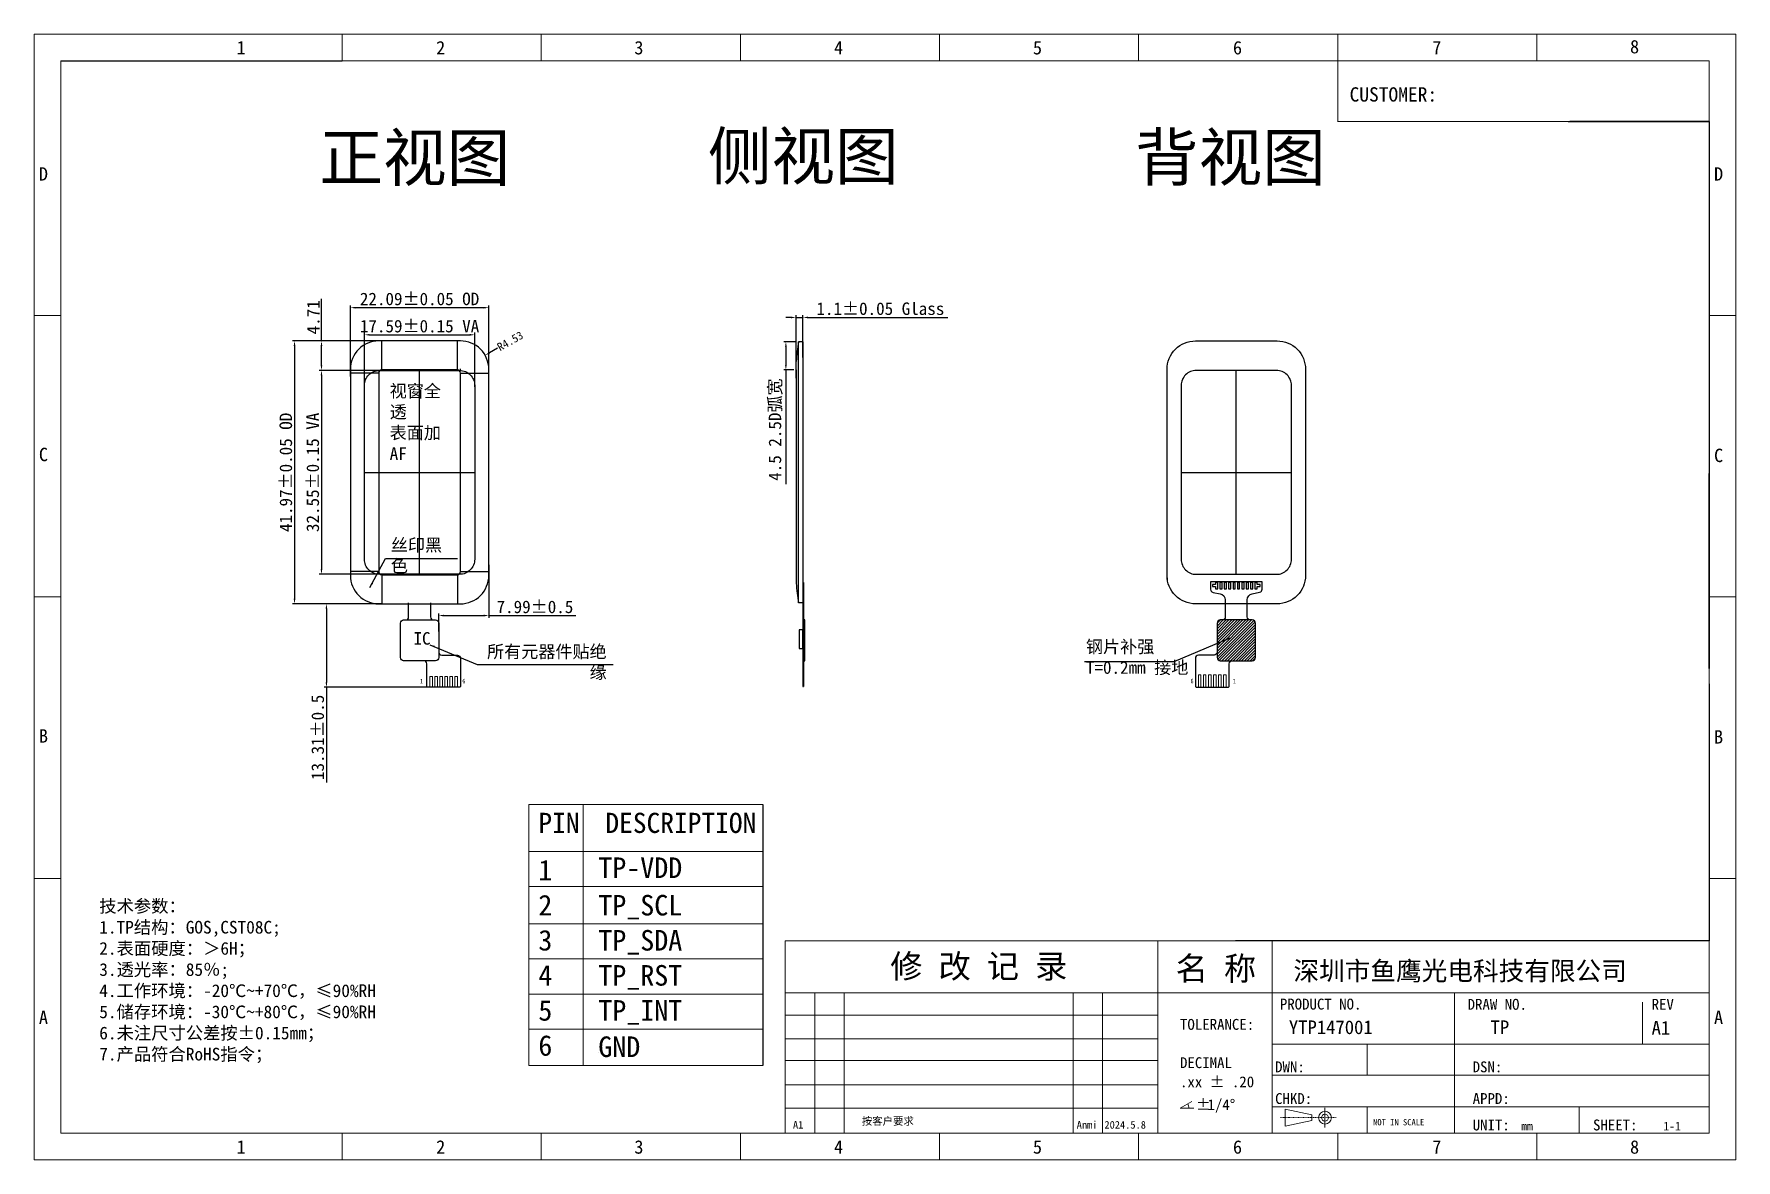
# Model space of a CAD drawing. Header units: inches. Extents: x 153 to 1143, y -4327 to -277.
# Drawn here: x 502.2 to 773.8, y -461.9 to -282.2 of the extents above; entities that cross this region are included whole.
import ezdxf

# ---------------------------------------------------------------- set-up
doc = ezdxf.new("R2010")
doc.units = ezdxf.units.IN
doc.header["$MEASUREMENT"] = 0
doc.linetypes.add('CENTER', pattern=[0.6, 0.375, -0.075, 0.075, -0.075])
for name, color, linetype in [('3', 2, 'Continuous'), ('COVER LENS', 6, 'Continuous'), ('dim', 4, 'Continuous'), ('FPC', 50, 'Continuous'), ('LENS', 5, 'Continuous'), ('需修改处', 1, 'Continuous')]:
    doc.layers.add(name, color=color, linetype=linetype)
doc.layers.add('CoverLens', color=6, linetype='Continuous', lineweight=13)
doc.layers.add('图框', color=7, linetype='Continuous', lineweight=25)
doc.styles.add('RD', font='ROMAND.shx', dxfattribs={"width": 0.8})
doc.styles.get("Standard").update_dxf_attribs({"font": 'txt', "bigfont": 'gbcbig.shx'})
doc.styles.add('宋体', font='SimSun.ttf')
doc.dimstyles.get("Standard").update_dxf_attribs({"dimtxt": 0.18, "dimasz": 0.18, "dimexe": 0.18, "dimexo": 0.0625, "dimgap": 0.09, "dimtad": 0, "dimtih": 1, "dimtoh": 1, "dimdec": 4, "dimzin": 0, "dimdsep": 46, "dimtxsty": 'Standard', "dimcen": 0.09, "dimadec": 0, "dimazin": 0, "dimtfac": 1, "dimtdec": 4, "dimtofl": 0, "dimtmove": 0, "dimatfit": 3, "dimfxl": 1, "dimtolj": 1, "dimtzin": 0, "dimarcsym": 0})
doc.dimstyles.new('YH', dxfattribs={"dimtxt": 1.2, "dimasz": 0.8, "dimexe": 0.35, "dimexo": 0.35, "dimgap": 0.3, "dimtad": 1, "dimzin": 9, "dimdsep": 46, "dimtxsty": '宋体', "dimcen": 0, "dimazin": 2, "dimtfac": 1, "dimtmove": 0, "dimatfit": 3, "dimfxl": 1, "dimarcsym": 0})

msp = doc.modelspace()

# ---------------------------------------------------------------- texts
at = {"lineweight": 0, "style": '宋体'}
for s, height, p in [('1', 2.139, (534.508, -285.466)), ('2', 2.139, (566.368, -285.466)), ('3', 2.139, (597.989, -285.466)), ('4', 2.139, (629.849, -285.466)), ('5', 2.139, (661.59, -285.466)), ('6', 2.139, (693.509, -285.466)), ('7', 2.139, (725.309, -285.466)), ('8', 2.139, (756.871, -285.299)), ('D', 2.139, (502.977, -305.611)), ('D', 2.139, (770.274, -305.611)), ('C ', 2.1395, (502.977, -350.39)), ('C', 2.139, (770.274, -350.54)), ('B', 2.139, (502.977, -395.319)), ('B', 2.139, (770.274, -395.469)), ('PRODUCT NO.', 1.73911, (700.997, -437.921)), ('DRAW NO.', 1.7391, (730.954, -437.958)), ('REV', 1.7391, (760.315, -437.958)), ('A', 2.139, (502.977, -440.249)), ('TOLERANCE:', 1.7391, (685.063, -441.159)), ('A', 2.139, (770.269, -440.249)), ('DECIMAL', 1.7391, (685.063, -447.27)), ('DWN:', 1.7391, (700.238, -447.941)), ('DSN:', 1.7391, (731.759, -447.941)), ('.xx %%p .20', 1.73911, (685.063, -450.329)), ('%%p ', 1.7391, (687.59, -453.941)), ('1/4%%D', 1.7391, (689.452, -453.975)), ('CHKD:', 1.7391, (700.238, -452.995)), ('APPD:', 1.7391, (731.759, -452.995)), ('UNIT:', 1.7391, (731.759, -457.212)), ('mm', 1.3692, (739.497, -457.212)), ('SHEET:', 1.7391, (750.961, -457.212)), ('1-1', 1.3692, (762.19, -457.212)), ('1', 2.139, (534.508, -460.926)), ('2', 2.139, (566.368, -460.926)), ('3', 2.139, (597.989, -460.926)), ('4', 2.139, (629.849, -460.926)), ('5', 2.139, (661.59, -460.926)), ('6', 2.139, (693.509, -460.926)), ('7', 2.139, (725.309, -460.926)), ('8', 2.139, (756.871, -460.926))]:
    msp.add_text(s, height=height, dxfattribs=at).set_placement(p)
at = {"linetype": 'ByBlock', "lineweight": 0, "style": '宋体'}
for s, p in [('修 改 记 录', (638.832, -432.89)), ('名 称', (684.37, -433.249))]:
    msp.add_text(s, height=3.7674, dxfattribs=at).set_placement(p)
at = {"color": 7, "linetype": 'ByBlock', "lineweight": 0, "style": '宋体'}
msp.add_text('深圳市鱼鹰光电科技有限公司', height=3, dxfattribs=at).set_placement((703.164, -433.249))
at = {"linetype": 'ByBlock', "lineweight": 0, "attachment_point": 1, "style": '宋体'}
for s, insert, char_height, width in [('CUSTOMER:', (712.116, -290.713), 2.2821, 24.54943), ('NOT IN SCALE', (715.867, -455.407), 1.00214, 11.42153)]:
    msp.add_mtext(s, dxfattribs=dict(at, insert=insert, char_height=char_height, width=width))
at = {"color": 21, "char_height": 0.75, "width": 0.59498, "style": 'RD'}
for s, insert, attachment_point in [('{\\fSimSun|b0|i0|c134|p2;\\C0;1}', (564.279, -385.116), 3), ('{\\fSimSun|b0|i0|c134|p2;\\C0;6}', (571.033, -385.116), 3), ('{\\fSimSun|b0|i0|c134|p2;\\C0;6}', (686.736, -385.116), 1), ('{\\fSimSun|b0|i0|c134|p2;\\C0;1}', (693.491, -385.116), 1)]:
    msp.add_mtext(s, dxfattribs=dict(at, insert=insert, attachment_point=attachment_point))
at = {"color": 7, "insert": (512.611, -420.392), "char_height": 2.02547, "width": 53.74839, "attachment_point": 1, "style": '宋体'}
msp.add_mtext('{\\fSimSun|b0|i0|c134|p54;技术参数}：\\P{\\fNSimSun|b0|i0|c134|p49;\\C256;1.TP结构：GOS\\fSimSun|b0|i0|c134|p2;,CST08C;\\P}2.表面硬度：＞6H；\\P3.透光率：85％;\\P4.工作环境：-20℃~+70℃，≤90%RH\\P5.储存环境：-30℃~+80℃，≤90%RH\\P6.未注尺寸公差按±0.15mm；\\P7.产品符合RoHS指令；', dxfattribs=at)
at = {"layer": '3', "color": 0, "lineweight": 5, "char_height": 6.19793, "width": 70.67822, "attachment_point": 1, "style": '宋体'}
for s, insert in [('{\\H1.2x;正视图}', (547.743, -298.214)), ('{\\fSimSun|b0|i0|c134|p2;\\H1.2x;侧视图}', (609.727, -297.99)), ('{\\fSimSun|b0|i0|c134|p2;\\H1.2x;背视图}', (677.882, -298.165))]:
    msp.add_mtext(s, dxfattribs=dict(at, insert=insert))
at = {"layer": 'dim', "char_height": 2}
for s, insert, width, attachment_point in [('{\\fSimSun|b0|i0|c134|p2;\\C4;视窗全透\\P表面加AF}', (558.952, -338.188), 9.94447, 1), ('{\\fSimSun|b0|i0|c134|p2;丝印黑色}', (559.127, -362.768), 10.1738, 1), ('{\\fSimSun|b0|i0|c134|p2;所有元器件贴绝缘}', (593.576, -379.784), 19.75003, 3), ('{\\fSimSun|b0|i0|c134|p2;钢片补强T=0.2mm 接地}', (670.052, -379.001), 17.126, 1)]:
    msp.add_mtext(s, dxfattribs=dict(at, insert=insert, width=width, attachment_point=attachment_point))
at = {"layer": 'LENS', "color": 4, "insert": (562.754, -377.681), "char_height": 2, "width": 2.58368, "attachment_point": 1}
msp.add_mtext('{\\fSimHei|b0|i0|c0|p49;\\C1;IC}', dxfattribs=at)
at = {"layer": '图框', "color": 3, "lineweight": 0, "style": '宋体'}
for s, height, p in [('PIN', 3.2181, (582.683, -409.734)), ('DESCRIPTION', 3.21806, (593.37, -409.734)), ('1', 3.282, (582.672, -417.301)), ('TP-VDD', 3.2819, (592.24, -416.924)), ('2', 3.282, (582.672, -422.9)), ('TP_SCL', 3.2819, (592.24, -422.909)), ('3', 3.282, (582.672, -428.498)), ('TP_SDA', 3.2819, (592.24, -428.508)), ('4', 3.282, (582.672, -434.097)), ('TP_RST', 3.2819, (592.24, -434.106)), ('5', 3.282, (582.672, -439.695)), ('TP_INT', 3.2819, (592.24, -439.705)), ('6', 3.282, (582.672, -445.294)), ('GND', 3.2819, (592.24, -445.496))]:
    msp.add_text(s, height=height, dxfattribs=at).set_placement(p)
at = {"layer": '需修改处', "color": 1, "linetype": 'ByBlock', "lineweight": 0, "true_color": 0xff0000, "style": '宋体'}
msp.add_text('YTP147001', height=2.1845, dxfattribs=at).set_placement((702.433, -441.838))
at = {"layer": '需修改处', "color": 1, "linetype": 'ByBlock', "lineweight": 0, "style": '宋体'}
for s, p in [('TP', (734.623, -441.838)), ('A1', (760.315, -441.917))]:
    msp.add_text(s, height=2.1845, dxfattribs=at).set_placement(p)
at = {"layer": '需修改处', "linetype": 'ByBlock', "lineweight": 0, "style": '宋体'}
for s, p in [('A1', (623.301, -456.926)), ('按客户要求', (634.288, -456.33)), ('Anmi', (668.577, -456.926)), ('2024.5.8', (673.003, -456.926))]:
    msp.add_text(s, height=1.2171, dxfattribs=at).set_placement(p)

# ---------------------------------------------------------------- blocks, each defined once
blk = doc.blocks.new('*D25')
at = {"layer": 'Defpoints', "color": 0, "transparency": 16777216}
for p in [(572.52, -330.22), (554.93, -338.57), (572.52, -338.9)]:
    blk.add_point(p, dxfattribs=at)
at = {"layer": 'dim', "color": 0, "lineweight": -2, "transparency": 16777216}
for p, q in [((554.93, -338.22), (554.93, -329.87)), ((555.73, -330.22), (571.72, -330.22)), ((572.52, -338.55), (572.52, -329.87))]:
    blk.add_line(p, q, dxfattribs=at)
at = {"layer": 'dim', "color": 0, "transparency": 16777216}
for points in [[(555.73, -330.09), (555.73, -330.36), (554.93, -330.22)], [(571.72, -330.09), (571.72, -330.36), (572.52, -330.22)]]:
    blk.add_solid(points, dxfattribs=at)
at = {"layer": 'dim', "color": 0, "transparency": 16777216, "insert": (563.72, -328.85), "char_height": 2, "attachment_point": 5, "style": '宋体'}
blk.add_mtext('17.59%%P0.15 VA', dxfattribs=at)
blk = doc.blocks.new('*D26')
at = {"layer": 'Defpoints', "color": 0, "transparency": 16777216}
for p in [(574.77, -325.89), (552.68, -337.22), (574.77, -337.08)]:
    blk.add_point(p, dxfattribs=at)
at = {"layer": 'dim', "color": 0, "lineweight": -2, "transparency": 16777216}
for p, q in [((552.68, -336.87), (552.68, -325.54)), ((574.77, -336.73), (574.77, -325.54)), ((553.48, -325.89), (573.97, -325.89))]:
    blk.add_line(p, q, dxfattribs=at)
at = {"layer": 'dim', "color": 0, "transparency": 16777216}
for points in [[(553.48, -325.76), (553.48, -326.03), (552.68, -325.89)], [(573.97, -325.76), (573.97, -326.03), (574.77, -325.89)]]:
    blk.add_solid(points, dxfattribs=at)
at = {"layer": 'dim', "color": 0, "transparency": 16777216, "insert": (563.72, -324.51), "char_height": 2, "attachment_point": 5, "style": '宋体'}
blk.add_mtext('22.09%%P0.05 OD', dxfattribs=at)
blk = doc.blocks.new('*D27')
at = {"layer": 'Defpoints', "color": 0, "transparency": 16777216}
for p in [(558.05, -335.9), (548.07, -368.45), (558.15, -368.45)]:
    blk.add_point(p, dxfattribs=at)
at = {"layer": 'dim', "color": 0, "lineweight": -2, "transparency": 16777216}
for p, q in [((557.7, -335.9), (547.72, -335.9)), ((548.07, -336.7), (548.07, -367.65)), ((557.8, -368.45), (547.72, -368.45))]:
    blk.add_line(p, q, dxfattribs=at)
at = {"layer": 'dim', "color": 0, "transparency": 16777216}
for points in [[(547.94, -336.7), (548.2, -336.7), (548.07, -335.9)], [(547.94, -367.65), (548.2, -367.65), (548.07, -368.45)]]:
    blk.add_solid(points, dxfattribs=at)
at = {"layer": 'dim', "color": 0, "transparency": 16777216, "insert": (546.69, -352.18), "char_height": 2, "attachment_point": 5, "rotation": 90, "style": '宋体'}
blk.add_mtext('32.55%%P0.15 VA', dxfattribs=at)
blk = doc.blocks.new('*D28')
at = {"layer": 'Defpoints', "color": 0, "transparency": 16777216}
for p in [(557.99, -331.19), (543.77, -373.16), (557.95, -373.16)]:
    blk.add_point(p, dxfattribs=at)
at = {"layer": 'dim', "color": 0, "lineweight": -2, "transparency": 16777216}
for p, q in [((557.64, -331.19), (543.42, -331.19)), ((543.77, -331.99), (543.77, -372.36)), ((557.6, -373.16), (543.42, -373.16))]:
    blk.add_line(p, q, dxfattribs=at)
at = {"layer": 'dim', "color": 0, "transparency": 16777216}
for points in [[(543.63, -331.99), (543.9, -331.99), (543.77, -331.19)], [(543.63, -372.36), (543.9, -372.36), (543.77, -373.16)]]:
    blk.add_solid(points, dxfattribs=at)
at = {"layer": 'dim', "color": 0, "transparency": 16777216, "insert": (542.39, -352.18), "char_height": 2, "attachment_point": 5, "rotation": 90, "style": '宋体'}
blk.add_mtext('41.97%%P0.05 OD', dxfattribs=at)
blk = doc.blocks.new('*D30')
at = {"layer": 'Defpoints', "color": 0, "transparency": 16777216}
for p in [(548.07, -331.19), (557.99, -331.19), (558.05, -335.9)]:
    blk.add_point(p, dxfattribs=at)
at = {"layer": 'dim', "color": 0, "lineweight": -2, "transparency": 16777216}
for p, q in [((548.07, -331.19), (548.07, -324.46)), ((557.64, -331.19), (547.72, -331.19)), ((548.07, -335.1), (548.07, -331.99)), ((557.7, -335.9), (547.72, -335.9))]:
    blk.add_line(p, q, dxfattribs=at)
at = {"layer": 'dim', "color": 0, "transparency": 16777216}
for points in [[(547.94, -331.99), (548.2, -331.99), (548.07, -331.19)], [(547.94, -335.1), (548.2, -335.1), (548.07, -335.9)]]:
    blk.add_solid(points, dxfattribs=at)
at = {"layer": 'dim', "color": 0, "transparency": 16777216, "insert": (546.77, -327.43), "char_height": 2, "attachment_point": 5, "rotation": 90, "style": '宋体'}
blk.add_mtext('4.71', dxfattribs=at)
blk = doc.blocks.new('*D31')
at = {"layer": 'Defpoints', "color": 0, "transparency": 16777216}
for p in [(557.95, -373.16), (548.86, -386.48), (565.26, -386.48)]:
    blk.add_point(p, dxfattribs=at)
at = {"layer": 'dim', "color": 0, "lineweight": -2, "transparency": 16777216}
for p, q in [((557.6, -373.16), (548.51, -373.16)), ((548.86, -373.96), (548.86, -385.68)), ((564.91, -386.48), (548.51, -386.48)), ((548.86, -386.48), (548.86, -401.68))]:
    blk.add_line(p, q, dxfattribs=at)
at = {"layer": 'dim', "color": 0, "transparency": 16777216}
for points in [[(548.72, -373.96), (548.99, -373.96), (548.86, -373.16)], [(548.72, -385.68), (548.99, -385.68), (548.86, -386.48)]]:
    blk.add_solid(points, dxfattribs=at)
at = {"layer": 'dim', "color": 0, "transparency": 16777216, "insert": (547.48, -394.48), "char_height": 2, "attachment_point": 5, "rotation": 90, "style": '宋体'}
blk.add_mtext('13.31%%P0.5', dxfattribs=at)
blk = doc.blocks.new('*D32')
at = {"layer": 'Defpoints', "color": 0, "transparency": 16777216}
for p in [(574.77, -366.61), (574.77, -375.03), (566.78, -377.91)]:
    blk.add_point(p, dxfattribs=at)
at = {"layer": 'dim', "color": 0, "lineweight": -2, "transparency": 16777216}
for p, q in [((574.77, -366.96), (574.77, -375.38)), ((566.78, -377.56), (566.78, -374.68)), ((567.58, -375.03), (573.97, -375.03)), ((574.77, -375.03), (588.68, -375.03))]:
    blk.add_line(p, q, dxfattribs=at)
at = {"layer": 'dim', "color": 0, "transparency": 16777216}
for points in [[(567.58, -374.9), (567.58, -375.17), (566.78, -375.03)], [(573.97, -374.9), (573.97, -375.17), (574.77, -375.03)]]:
    blk.add_solid(points, dxfattribs=at)
at = {"layer": 'dim', "color": 0, "transparency": 16777216, "insert": (582.13, -373.66), "char_height": 2, "attachment_point": 5, "style": '宋体'}
blk.add_mtext('7.99%%P0.5', dxfattribs=at)
blk = doc.blocks.new('*D33')
at = {"layer": 'Defpoints', "color": 0, "transparency": 16777216}
for p in [(624.89, -327.45), (624.89, -334.18), (623.79, -337.51)]:
    blk.add_point(p, dxfattribs=at)
at = {"layer": 'dim', "color": 0, "lineweight": -2, "transparency": 16777216}
for p, q in [((622.99, -327.45), (622.19, -327.45)), ((623.79, -337.16), (623.79, -327.1)), ((623.79, -327.45), (624.89, -327.45)), ((624.89, -333.83), (624.89, -327.1)), ((625.69, -327.45), (648.01, -327.45))]:
    blk.add_line(p, q, dxfattribs=at)
at = {"layer": 'dim', "color": 0, "transparency": 16777216}
for points in [[(622.99, -327.32), (622.99, -327.59), (623.79, -327.45)], [(625.69, -327.32), (625.69, -327.59), (624.89, -327.45)]]:
    blk.add_solid(points, dxfattribs=at)
at = {"layer": 'dim', "color": 0, "transparency": 16777216, "insert": (637.25, -326.07), "char_height": 2, "attachment_point": 5, "style": '宋体'}
blk.add_mtext('1.1%%P0.05 Glass', dxfattribs=at)
blk = doc.blocks.new('*D34')
at = {"layer": 'Defpoints', "color": 0, "transparency": 16777216}
for p in [(624.19, -331.33), (622.17, -335.83), (623.79, -335.83)]:
    blk.add_point(p, dxfattribs=at)
at = {"layer": 'dim', "color": 0, "lineweight": -2, "transparency": 16777216}
for p, q in [((623.84, -331.33), (621.82, -331.33)), ((622.17, -332.13), (622.17, -335.03)), ((623.44, -335.83), (621.82, -335.83)), ((622.17, -335.83), (622.17, -354.07))]:
    blk.add_line(p, q, dxfattribs=at)
at = {"layer": 'dim', "color": 0, "transparency": 16777216}
for points in [[(622.04, -332.13), (622.31, -332.13), (622.17, -331.33)], [(622.04, -335.03), (622.31, -335.03), (622.17, -335.83)]]:
    blk.add_solid(points, dxfattribs=at)
at = {"layer": 'dim', "color": 0, "transparency": 16777216, "insert": (620.55, -345.35), "char_height": 2, "attachment_point": 5, "rotation": 90, "style": '宋体'}
blk.add_mtext('4.5 2.5D弧宽', dxfattribs=at)
blk = doc.blocks.new('*D74')
at = {"color": 3, "lineweight": -2, "ltscale": 1.478869, "transparency": 16777216}
for p, q in [((576.15, -332.37), (574.87, -333.09)), ((570.15, -335.72), (570.33, -335.72)), ((570.24, -335.81), (570.24, -335.63))]:
    blk.add_line(p, q, dxfattribs=at)
at = {"color": 3, "ltscale": 1.478869, "transparency": 16777216}
blk.add_solid([(574.81, -332.97), (574.94, -333.21), (574.18, -333.49)], dxfattribs=at)
at = {"layer": 'Defpoints', "color": 0, "ltscale": 1.478869, "transparency": 16777216}
for p in [(574.18, -333.49), (570.24, -335.72)]:
    blk.add_point(p, dxfattribs=at)
at = {"color": 3, "ltscale": 1.478869, "transparency": 16777216, "insert": (578.17, -331.22), "char_height": 1.3, "attachment_point": 5, "rotation": 29.5813, "style": '宋体'}
blk.add_mtext('\\A1;R4.53', dxfattribs=at)

# ---------------------------------------------------------------- dimensions: what is measured, and where the dimension line sits
at = {"ltscale": 1.478869}
dim = msp.add_radius_dim(center=(570.239, -335.722), mpoint=(574.179, -333.486), dimstyle='Standard', override={"dimtxt": 1.3, "dimasz": 0.8, "dimtih": 0, "dimtoh": 0, "dimdec": 2, "dimrnd": 0.005, "dimtxsty": '宋体', "dimclrd": 3, "dimclre": 3, "dimclrt": 3, "dimtdec": 2, "dimfxl": 0.2, "dimarcsym": 1}, dxfattribs=at)
dim.commit()
dim.dimension.update_dxf_attribs({"geometry": '*D74', "text_midpoint": (578.174, -331.217), "dimtype": 164})
at = {"layer": 'dim'}
for base, p1, p2, text, picture, middle in [((574.769, -325.892), (552.679, -337.216), (574.769, -337.084), '<>%%P0.05 OD', '*D26', (563.724, -324.514)), ((624.891, -327.453), (623.791, -337.509), (624.891, -334.179), '<>%%P0.05 Glass', '*D33', (637.249, -326.075)), ((574.769, -375.033), (566.778, -377.909), (574.769, -366.614), '<>%%P0.5', '*D32', (582.126, -373.655))]:
    dim = msp.add_linear_dim(base=base, p1=p1, p2=p2, text=text, dimstyle='YH', override={"dimtxt": 2}, dxfattribs=at)
    dim.commit()
    dim.dimension.update_dxf_attribs({"geometry": picture, "text_midpoint": middle})
dim = msp.add_linear_dim(base=(548.07, -331.192), p1=(558.05, -335.901), p2=(557.987, -331.192), angle=90, dimstyle='YH', override={"dimtxt": 2}, dxfattribs=at)
dim.commit()
dim.dimension.update_dxf_attribs({"geometry": '*D30', "text_midpoint": (546.77, -327.427)})
dim = msp.add_linear_dim(base=(572.515, -330.224), p1=(554.926, -338.571), p2=(572.515, -338.9), text='<>%%P0.15 VA', dimstyle='YH', override={"dimtxt": 2}, dxfattribs=at)
dim.commit()
dim.dimension.update_dxf_attribs({"geometry": '*D25', "text_midpoint": (563.721, -330.224), "dimtype": 160})
for base, p1, p2, text, picture, middle in [((543.766, -373.162), (557.987, -331.192), (557.948, -373.162), '<>%%P0.05 OD', '*D28', (542.388, -352.177)), ((622.173, -335.833), (624.191, -331.331), (623.791, -335.833), '<> 2.5D弧宽', '*D34', (620.554, -345.352)), ((548.07, -368.453), (558.05, -335.901), (558.149, -368.453), '<>%%P0.15 VA', '*D27', (546.692, -352.177)), ((548.857083, -386.476842), (557.948146, -373.161843), (565.261554, -386.476842), '<>%%P0.5', '*D31', (547.478871, -394.476284))]:
    dim = msp.add_linear_dim(base=base, p1=p1, p2=p2, angle=90, text=text, dimstyle='YH', override={"dimtxt": 2}, dxfattribs=at)
    dim.commit()
    dim.dimension.update_dxf_attribs({"geometry": picture, "text_midpoint": middle})

# ---------------------------------------------------------------- hatches: boundary and pattern name
at = {"layer": 'FPC'}
h = msp.add_hatch(dxfattribs=at)
h.set_pattern_fill('ANSI31', color=256, scale=0.1, style=0)
h.set_pattern_definition([(45, (1174.83333, 3989.29026), (-0.224506403, 0.224506403), [])])
edge = h.paths.add_edge_path()
edge.add_line((690.991, -376.243), (690.991, -381.743))
edge.add_arc((691.491, -381.743), 0.5, 180, 270)
edge.add_line((691.491, -382.243), (696.591, -382.243))
edge.add_arc((696.591, -381.743), 0.5, 270, 360)
edge.add_line((697.091, -381.743), (697.091, -376.243))
edge.add_arc((696.591, -376.243), 0.5, 0, 90)
edge.add_line((696.591, -375.743), (691.491, -375.743))
edge.add_arc((691.491, -376.243), 0.5, 90, 180)

# ---------------------------------------------------------------- linework, layer by layer
at = {"lineweight": 0}
for p, q in [((502.202, -282.214), (773.773, -282.214)), ((502.202, -461.931), (502.202, -282.214)), ((551.373, -286.493), (551.373, -282.214)), ((583.144, -286.493), (583.144, -282.214)), ((614.916, -286.493), (614.916, -282.214)), ((646.687, -286.493), (646.687, -282.214)), ((646.687, -284.916), (646.687, -282.214)), ((678.459, -286.493), (678.459, -282.214)), ((710.23, -286.493), (710.23, -282.214)), ((742.002, -282.214), (742.002, -286.493)), ((773.773, -282.214), (773.773, -461.931)), ((646.687, -286.349), (646.687, -284.916)), ((506.481, -286.493), (769.494, -286.493)), ((506.481, -457.652), (506.481, -286.493)), ((769.494, -286.493), (506.481, -286.493)), ((506.481, -286.493), (506.481, -457.652)), ((769.494, -286.493), (769.494, -457.652)), ((769.494, -457.652), (769.494, -286.493)), ((502.202, -327.143), (506.481, -327.143)), ((769.494, -327.143), (773.773, -327.143)), ((506.481, -372.072), (502.202, -372.072)), ((504.905, -372.072), (502.202, -372.072)), ((506.338, -372.072), (504.905, -372.072)), ((769.494, -372.072), (773.773, -372.072)), ((769.494, -372.072), (773.773, -372.072)), ((769.637, -372.072), (771.071, -372.072)), ((771.071, -372.072), (773.773, -372.072)), ((502.202, -417.002), (506.481, -417.002)), ((769.494, -451.148), (769.494, -416.112)), ((769.494, -417.002), (773.773, -417.002)), ((506.481, -457.652), (506.481, -422.616)), ((769.494, -426.935), (622.034, -426.935)), ((769.494, -457.652), (769.494, -426.935)), ((622.034, -435.254), (769.494, -435.254)), ((728.857, -457.652), (728.857, -435.254)), ((758.859, -443.464), (758.859, -436.765)), ((773.773, -437.933), (773.773, -451.148)), ((773.773, -441.105), (773.773, -451.148)), ((773.773, -441.105), (773.773, -451.148)), ((592.241, -444.842), (592.241, -444.843)), ((592.241, -444.842), (592.241, -444.843)), ((769.494, -443.464), (699.751, -443.464)), ((706.099, -454.706), (701.836, -453.839)), ((701.836, -453.839), (701.836, -456.514)), ((701.836, -456.514), (706.099, -455.647)), ((706.099, -455.647), (706.099, -454.706)), ((708.191, -456.722), (708.191, -453.632)), ((769.494, -457.652), (506.481, -457.652)), ((769.494, -457.652), (506.481, -457.652)), ((506.481, -457.652), (769.494, -457.652)), ((506.481, -457.652), (547.164, -457.652)), ((541.576, -457.652), (506.481, -457.652)), ((506.481, -457.652), (555.802, -457.652)), ((506.481, -457.652), (769.494, -457.652)), ((551.373, -461.931), (551.373, -457.652)), ((559.236, -457.652), (638.359, -457.652)), ((583.144, -461.931), (583.144, -457.652)), ((614.916, -461.931), (614.916, -457.652)), ((646.687, -461.931), (646.687, -457.652)), ((646.687, -457.652), (646.687, -461.931)), ((646.687, -457.795), (646.687, -459.229)), ((672.071, -457.652), (769.494, -457.652)), ((672.071, -457.652), (699.751, -457.652)), ((678.459, -461.931), (678.459, -457.652)), ((696.857, -457.652), (769.494, -457.652)), ((769.494, -457.652), (699.751, -457.652)), ((710.23, -461.931), (710.23, -457.652)), ((742.002, -461.931), (742.002, -457.652)), ((646.687, -459.229), (646.687, -461.931)), ((773.773, -461.931), (502.202, -461.931))]:
    msp.add_line(p, q, dxfattribs=at)
for p, q in [((506.481, -286.493), (551.373, -286.493)), ((769.494, -296.181), (747.284, -296.181)), ((769.494, -296.181), (769.494, -383.471)), ((769.494, -296.181), (769.494, -378.669)), ((563.724, -368.453), (563.724, -335.901)), ((694.049, -368.453), (694.049, -335.901)), ((554.926, -352.177), (572.515, -352.177)), ((685.25, -352.177), (702.84, -352.177)), ((769.494, -376.077), (769.494, -352.338)), ((769.494, -385.912), (769.494, -426.935)), ((769.494, -426.935), (693.915, -426.935)), ((769.494, -426.935), (706.511, -426.935))]:
    msp.add_line(p, q)
at = {"color": 4, "linetype": 'Continuous'}
for p, q in [((769.494, -383.471), (769.494, -357.614)), ((769.494, -380.466), (769.494, -364.444))]:
    msp.add_line(p, q, dxfattribs=at)
at = {"color": 1, "linetype": 'Continuous'}
msp.add_line((769.494, -380.466), (769.494, -364.444), dxfattribs=at)
at = {"linetype": 'ByBlock', "lineweight": 0}
for p, q in [((622.034, -426.935), (622.034, -457.652)), ((681.519, -426.935), (681.519, -457.652)), ((699.751, -426.935), (699.751, -457.652)), ((626.791, -435.254), (626.791, -457.652)), ((631.481, -435.254), (631.481, -457.652)), ((668.002, -435.254), (668.002, -457.652)), ((672.716, -435.254), (672.716, -457.652)), ((681.519, -438.815), (622.034, -438.815)), ((681.519, -442.579), (622.034, -442.579)), ((714.925, -443.464), (714.925, -448.384)), ((681.519, -446.075), (622.034, -446.075)), ((681.519, -449.961), (622.034, -449.961)), ((681.519, -449.961), (622.034, -449.961)), ((769.494, -448.384), (699.751, -448.384)), ((769.494, -453.438), (699.751, -453.438)), ((714.925, -453.438), (714.925, -457.652)), ((748.776, -453.438), (748.776, -457.652)), ((681.519, -453.684), (622.034, -453.684))]:
    msp.add_line(p, q, dxfattribs=at)
at = {"linetype": 'CENTER', "lineweight": 0, "ltscale": 0.1}
msp.add_line((710.005, -455.177), (701.085, -455.177), dxfattribs=at)
at = {"linetype": 'ByBlock', "lineweight": 0, "const_width": 0.152}
msp.add_lwpolyline([(710.23, -286.493), (710.23, -296.181), (769.494, -296.181)], dxfattribs=at)
at = {"lineweight": 0}
msp.add_lwpolyline([(687.241, -453.678), (685.063, -453.678), (686.943, -452.592)], dxfattribs=at)
msp.add_lwpolyline([(686.483, -453.678, 0.1316525), (686.293, -452.968)], format="xyb", dxfattribs=at)
for radius, start, end in [(1.022, 0, 180), (1.022, 180, 0), (0.54, 0, 180), (0.54, 180, 0)]:
    msp.add_arc((708.191, -455.177), radius, start, end, dxfattribs=at)
at = {"layer": 'COVER LENS'}
for p, q in [((557.7, -335.831), (557.7, -331.192)), ((569.748, -335.831), (569.748, -331.192)), ((624.891, -331.331), (624.191, -331.331)), ((624.191, -373.023), (624.191, -331.331)), ((624.891, -331.331), (624.891, -373.023)), ((557.2, -336.331), (552.7, -336.331)), ((570.248, -336.331), (574.748, -336.331)), ((623.791, -335.805), (623.791, -368.549)), ((557.2, -368.023), (552.7, -368.023)), ((557.7, -368.523), (557.7, -373.162)), ((569.748, -368.523), (569.748, -373.162)), ((570.248, -368.023), (574.748, -368.023)), ((624.891, -373.023), (624.191, -373.023))]:
    msp.add_line(p, q, dxfattribs=at)
at = {"layer": 'COVER LENS', "color": 0}
for points in [[(572.515, -338.301), (572.515, -366.053, -0.4142136), (570.115, -368.453), (557.326, -368.453, -0.4142136), (554.926, -366.053), (554.926, -338.301, -0.4142136), (557.326, -335.901), (570.115, -335.901, -0.4142136)], [(685.254, -338.301), (685.254, -366.053, 0.4142136), (687.654, -368.453), (700.443, -368.453, 0.4142136), (702.843, -366.053), (702.843, -338.301, 0.4142136), (700.443, -335.901), (687.654, -335.901, 0.4142136)]]:
    msp.add_lwpolyline(points, format="xyb", close=True, dxfattribs=at)
at = {"layer": 'COVER LENS'}
msp.add_lwpolyline([(557.2, -368.023, 0.4142136), (557.7, -368.523), (569.748, -368.523, 0.4142136), (570.248, -368.023), (570.248, -336.331, 0.4142136), (569.748, -335.831), (557.7, -335.831, 0.4142136), (557.2, -336.331)], format="xyb", close=True, dxfattribs=at)
for centre, start, end in [((646.548, -335.587), 169.22204, 177.18269), ((646.548, -368.767), 182.81731, 190.77796)]:
    msp.add_arc(centre, 22.758, start, end, dxfattribs=at)
for points, start_tangent, end_tangent in [([(623.791, -335.805), (623.791, -335.643), (623.792, -335.486), (623.793, -335.324), (623.795, -335.15), (623.799, -334.97), (623.804, -334.793), (623.81, -334.625), (623.817, -334.468)], (0.0003585, 0.9999999), (0.0483583, 0.9988301)), ([(623.791, -368.549), (623.791, -368.71), (623.792, -368.867), (623.793, -369.03), (623.795, -369.203), (623.799, -369.384), (623.804, -369.561), (623.81, -369.729), (623.817, -369.886)], (0.0003585, -0.9999999), (0.0483583, -0.9988301))]:
    msp.add_spline(points, degree=3, dxfattribs=dict(at, start_tangent=start_tangent, end_tangent=end_tangent))
at = {"layer": 'CoverLens', "lineweight": -3}
for points in [[(570.239, -331.192), (557.209, -331.192, 0.4142136), (552.679, -335.722), (552.679, -368.632, 0.4142136), (557.209, -373.162), (570.239, -373.162, 0.4142136), (574.769, -368.632), (574.769, -335.722, 0.4142136)], [(687.53, -331.192), (700.56, -331.192, -0.4142136), (705.09, -335.722), (705.09, -368.632, -0.4142136), (700.56, -373.162), (687.53, -373.162, -0.4142136), (683, -368.632), (683, -335.722, -0.4142136)]]:
    msp.add_lwpolyline(points, format="xyb", close=True, dxfattribs=at)
at = {"layer": 'CoverLens', "lineweight": -3, "start_tangent": (-0.1711891, 0.9852382), "end_tangent": (-0.0687095, 0.9976367)}
msp.add_spline([(683.084, -369.446), (683.018, -368.677)], degree=3, dxfattribs=at)
at = {"layer": 'dim', "color": 0}
msp.add_line((747.013, -296.181), (769.494, -296.181), dxfattribs=at)
at = {"layer": 'FPC'}
for p, q in [((624.891, -369.751), (624.991, -369.751)), ((624.891, -369.751), (624.891, -386.335)), ((624.991, -369.751), (624.991, -386.335)), ((624.891, -386.335), (624.991, -386.335))]:
    msp.add_line(p, q, dxfattribs=at)
for points in [[(690.326, -371.332), (691.487, -371.564, -0.3576279), (692.291, -372.544), (692.291, -375.243, -0.4142136), (691.791, -375.743), (691.491, -375.743, 0.4142136), (690.991, -376.243), (690.991, -380.849, -0.4142136), (690.491, -381.349), (688.007, -381.349, 0.4142136), (687.507, -381.849), (687.507, -386.277, 0.4142136), (687.707, -386.477), (692.707, -386.477, 0.4142136), (692.907, -386.277), (692.907, -382.743, -0.4142136), (693.407, -382.243), (696.591, -382.243, 0.4142136), (697.091, -381.743), (697.091, -376.243, 0.4142136), (696.591, -375.743), (696.291, -375.743, -0.4142136), (695.791, -375.243), (695.791, -372.543, -0.3576279), (696.595, -371.562), (697.771, -371.327, 0.3576279), (698.174, -370.837), (698.174, -369.647), (689.924, -369.647), (689.924, -370.842, 0.3576279)], [(566.778, -376.243), (566.778, -381.743, -0.4142136), (566.278, -382.243), (561.178, -382.243, -0.4142136), (560.678, -381.743), (560.678, -376.243, -0.4142136), (561.178, -375.743), (566.278, -375.743, -0.4142136)], [(690.991, -376.243), (690.991, -381.743, 0.4142136), (691.491, -382.243), (696.591, -382.243, 0.4142136), (697.091, -381.743), (697.091, -376.243, 0.4142136), (696.591, -375.743), (691.491, -375.743, 0.4142136)]]:
    msp.add_lwpolyline(points, format="xyb", close=True, dxfattribs=at)
for points in [[(690.224, -370.397), (690.724, -370.397), (690.724, -370.747), (691.074, -370.747), (691.074, -369.747), (690.724, -369.747), (690.724, -370.097), (690.224, -370.097)], [(691.424, -370.747), (691.774, -370.747), (691.774, -369.747), (691.424, -369.747)], [(692.124, -370.747), (692.474, -370.747), (692.474, -369.747), (692.124, -369.747)], [(692.824, -370.747), (693.174, -370.747), (693.174, -369.747), (692.824, -369.747)], [(693.524, -370.747), (693.874, -370.747), (693.874, -369.747), (693.524, -369.747)], [(694.224, -370.747), (694.574, -370.747), (694.574, -369.747), (694.224, -369.747)], [(694.924, -370.747), (695.274, -370.747), (695.274, -369.747), (694.924, -369.747)], [(695.624, -370.747), (695.974, -370.747), (695.974, -369.747), (695.624, -369.747)], [(696.324, -370.747), (696.674, -370.747), (696.674, -369.747), (696.324, -369.747)], [(697.374, -370.397), (697.874, -370.397), (697.874, -370.097), (697.374, -370.097), (697.374, -369.747), (697.024, -369.747), (697.024, -370.747), (697.374, -370.747)], [(624.291, -380.308), (624.891, -380.308), (624.891, -377.308), (624.291, -377.308)], [(624.991, -382.243), (625.191, -382.243), (625.191, -375.743), (624.991, -375.743)]]:
    msp.add_lwpolyline(points, close=True, dxfattribs=at)
msp.add_lwpolyline([(565.478, -373.023), (565.478, -375.243, 0.4142136), (565.978, -375.743), (566.278, -375.743, -0.4142136), (566.778, -376.243), (566.778, -380.849, 0.4142136), (567.278, -381.349), (569.762, -381.349, -0.4142136), (570.262, -381.849), (570.262, -386.277, -0.4142136), (570.062, -386.477), (565.062, -386.477, -0.4142136), (564.862, -386.277), (564.862, -382.743, 0.4142136), (564.362, -382.243), (561.178, -382.243, -0.4142136), (560.678, -381.743), (560.678, -376.243, -0.4142136), (561.178, -375.743), (561.478, -375.743, 0.4142136), (561.978, -375.243), (561.978, -373.023)], format="xyb", dxfattribs=at)
at = {"layer": 'FPC', "lineweight": 5}
for points in [[(565.362, -384.777), (565.762, -384.777), (565.762, -386.477), (565.362, -386.477)], [(566.162, -384.777), (566.562, -384.777), (566.562, -386.477), (566.162, -386.477)], [(566.962, -384.777), (567.362, -384.777), (567.362, -386.477), (566.962, -386.477)], [(567.762, -384.777), (568.162, -384.777), (568.162, -386.477), (567.762, -386.477)], [(568.562, -384.777), (568.962, -384.777), (568.962, -386.477), (568.562, -386.477)], [(569.362, -384.777), (569.762, -384.777), (569.762, -386.477), (569.362, -386.477)], [(688.407, -384.477), (688.007, -384.477), (688.007, -386.477), (688.407, -386.477)], [(689.207, -384.477), (688.807, -384.477), (688.807, -386.477), (689.207, -386.477)], [(690.007, -384.477), (689.607, -384.477), (689.607, -386.477), (690.007, -386.477)], [(690.807, -384.477), (690.407, -384.477), (690.407, -386.477), (690.807, -386.477)], [(691.607, -384.477), (691.207, -384.477), (691.207, -386.477), (691.607, -386.477)], [(692.407, -384.477), (692.007, -384.477), (692.007, -386.477), (692.407, -386.477)]]:
    msp.add_lwpolyline(points, close=True, dxfattribs=at)
at = {"layer": '图框', "lineweight": 5}
for p, q in [((769.494, -296.181), (769.494, -383.041)), ((769.494, -345.387), (769.494, -383.007))]:
    msp.add_line(p, q, dxfattribs=at)
at = {"layer": '图框', "color": 3, "lineweight": 0}
for p, q in [((581.151, -405.201), (618.512, -405.201)), ((589.851, -405.201), (589.851, -446.838)), ((618.512, -412.668), (581.151, -412.668))]:
    msp.add_line(p, q, dxfattribs=at)
at = {"layer": '图框', "color": 3}
msp.add_line((618.512, -405.201), (618.512, -446.838), dxfattribs=at)
at = {"layer": '图框', "lineweight": 5}
for points in [[(769.494, -345.387), (769.494, -383.007)], [(769.494, -345.421), (769.494, -383.041)]]:
    msp.add_lwpolyline(points, dxfattribs=at)
at = {"layer": '图框', "color": 3, "lineweight": 0}
for points in [[(581.151, -446.838), (581.151, -446.838), (581.151, -405.201)], [(581.151, -418.266), (618.512, -418.266)], [(581.151, -424.251), (618.512, -424.251)], [(581.151, -429.849), (618.512, -429.849)], [(581.151, -435.448), (618.512, -435.448)], [(581.151, -441.047), (618.512, -441.047)], [(581.151, -446.838), (618.512, -446.838)]]:
    msp.add_lwpolyline(points, dxfattribs=at)

msp.set_redraw_order([(e.dxf.handle, doc.entitydb.next_handle()) for e in msp.query("TEXT MTEXT ATTDEF DIMENSION ARC_DIMENSION")])  # texts and dimensions are drawn at this point

# ---------------------------------------------------------------- leaders
at = {"layer": 'dim'}
for points in [[(555.799, -370.576), (558.287, -365.944), (569.749, -365.944)], [(565.338, -379.681), (572.918, -382.864), (594.601, -382.864)], [(693.025, -378.654), (684.062, -382.399), (669.8, -382.399)]]:
    msp.add_leader(points, dimstyle='YH', override={"dimtxt": 2}, dxfattribs=at)

doc.saveas('drawing.dxf')
